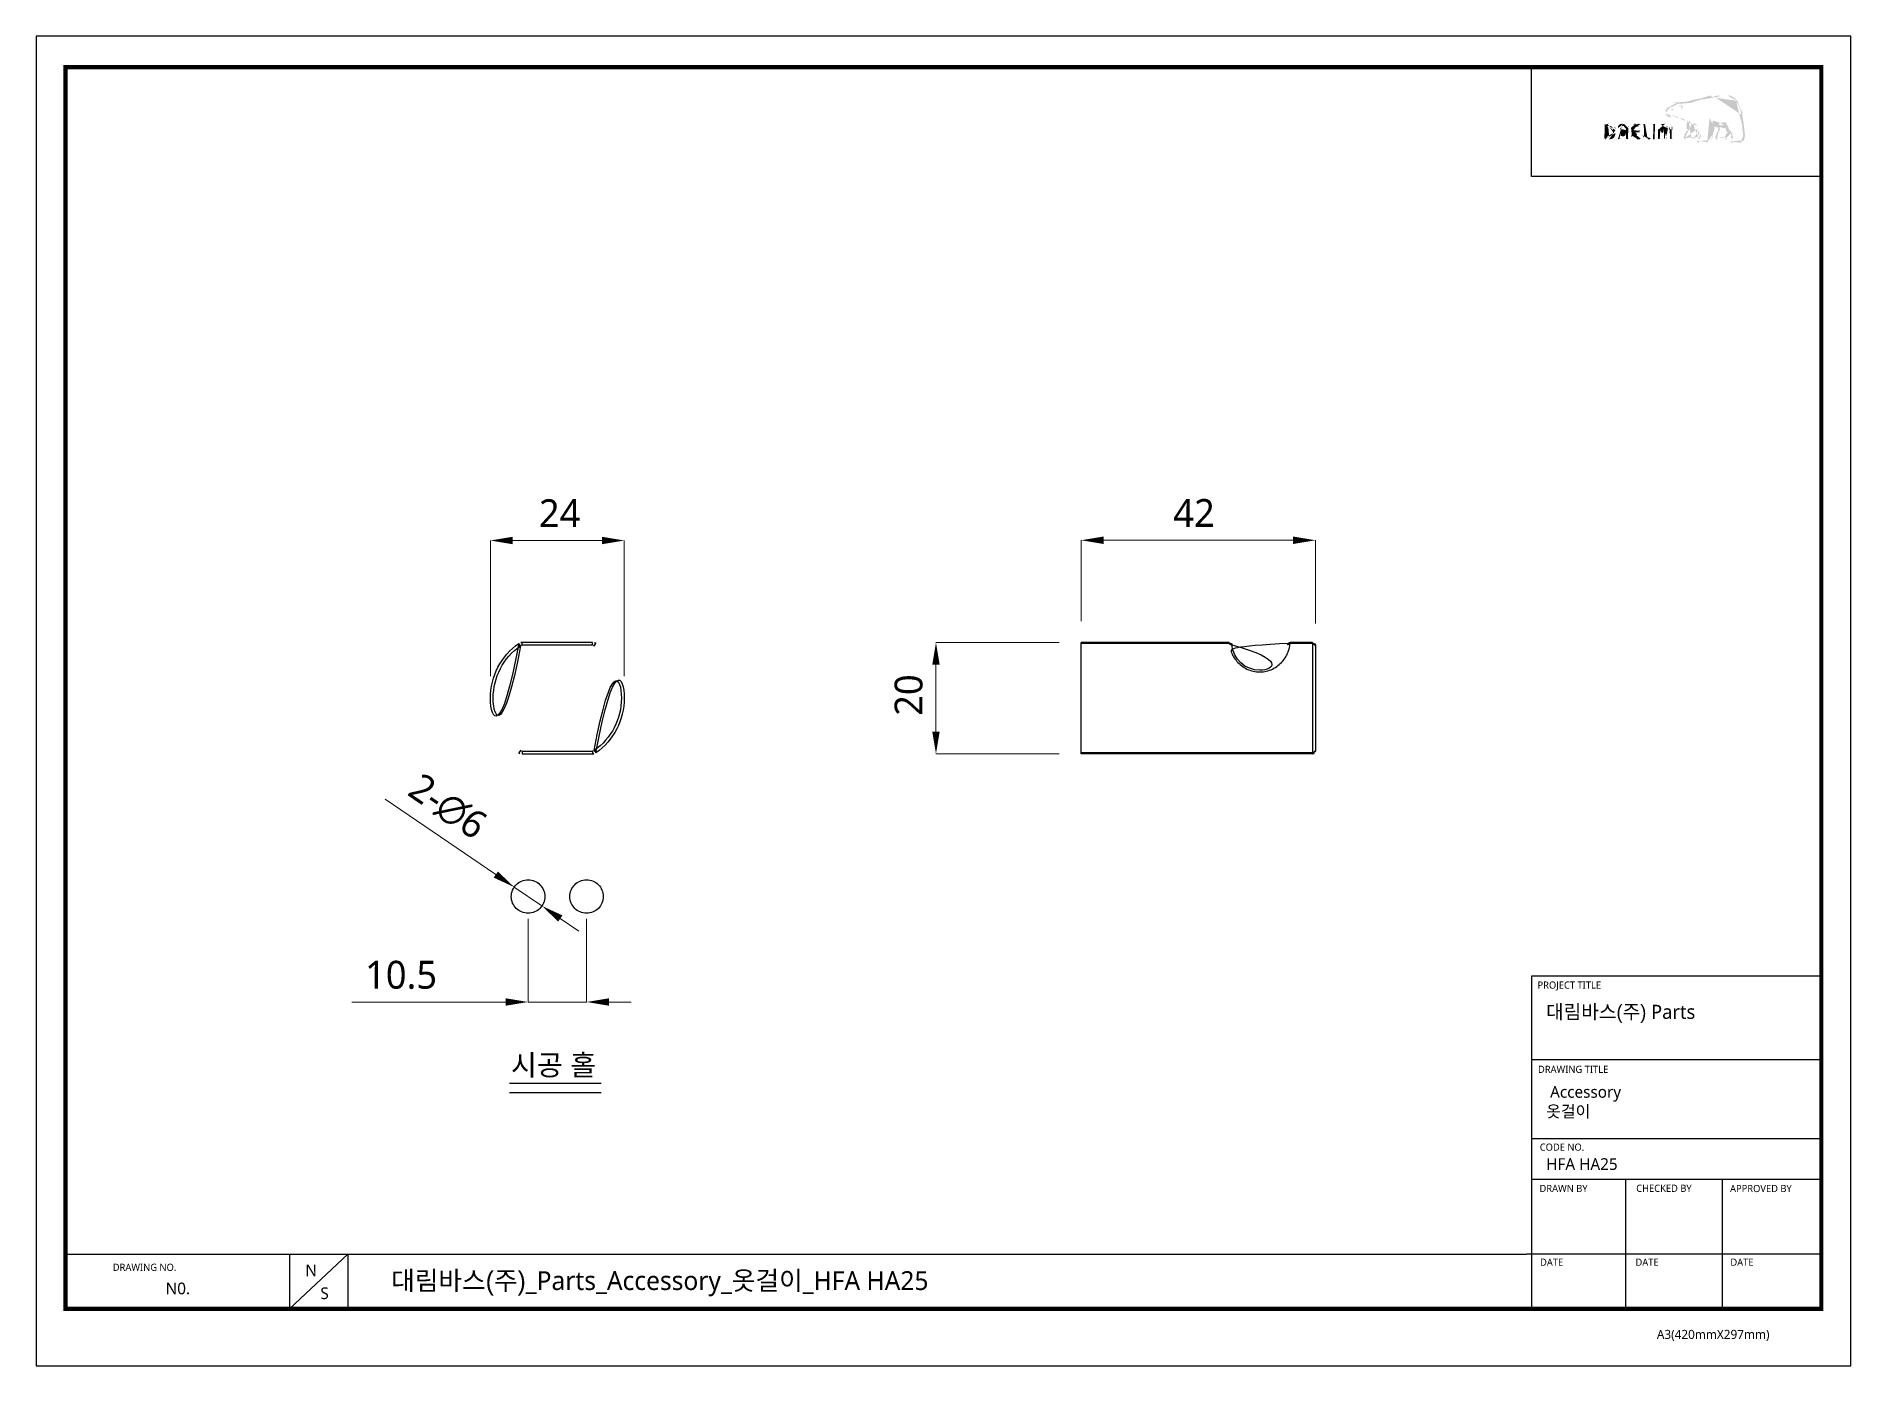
# Model space of a CAD drawing. Extents: x 16296681503 to 16296681828, y -37409617118 to -37409616880.
import ezdxf

# ---------------------------------------------------------------- set-up
doc = ezdxf.new("R2010")
doc.units = 0
doc.header["$LTSCALE"] = 10
doc.header["$MEASUREMENT"] = 0
doc.header["$PDMODE"] = 3
doc.header["$PDSIZE"] = -10
doc.linetypes.add('PHANTOM2', pattern=[1.25, 0.625, -0.125, 0.125, -0.125, 0.125, -0.125])
doc.layers.get('0').update_dxf_attribs({"linetype": 'CONTINUOUS'})
doc.layers.get('DEFPOINTS').update_dxf_attribs({"linetype": 'CONTINUOUS'})
doc.layers.add('1', color=7, linetype='CONTINUOUS')
doc.layers.add('BODY', color=7, linetype='CONTINUOUS')
doc.styles.add('Daelim Dimension', font='NanumGothic.ttf')
doc.dimstyles.new('DEFAULT', dxfattribs={"dimscale": 2, "dimtxt": 2, "dimasz": 2, "dimexe": 0, "dimexo": 2, "dimgap": 1, "dimtad": 1, "dimdec": 1, "dimzin": 9, "dimdsep": 46, "dimtxsty": 'Daelim Dimension', "dimcen": 0.5, "dimclrd": 252, "dimclre": 252, "dimclrt": 3, "dimadec": 1, "dimazin": 0, "dimtfac": 1, "dimtdec": 1, "dimtix": 1, "dimtmove": 0, "dimatfit": 3, "dimfxl": 0, "dimtolj": 1, "dimtzin": 1, "dimlwd": 9, "dimlwe": 9, "dimarcsym": 0})

msp = doc.modelspace()

# ---------------------------------------------------------------- texts
at = {"color": 5, "ltscale": 40, "style": 'Daelim Dimension'}
for s, height, p in [('PROJECT TITLE', 1.28450563, (16296681772.17713, -37409617050.562988)), ('DRAWING TITLE', 1.28450563, (16296681772.25948, -37409617065.680923)), ('CODE NO.', 1.2845056, (16296681772.5816, -37409617079.641922)), ('DRAWN BY', 1.2845056, (16296681772.531231, -37409617087.046112)), ('CHECKED BY', 1.2845056, (16296681789.88632, -37409617087.023331)), ('APPROVED BY', 1.28450563, (16296681806.71801, -37409617087.064827)), ('DATE', 1.2845056, (16296681772.631559, -37409617100.28511)), ('DATE', 1.2845056, (16296681789.749729, -37409617100.28511)), ('DATE', 1.2845056, (16296681806.777081, -37409617100.28511)), ('DRAWING NO.', 1.28450563, (16296681516.58379, -37409617101.195282)), ('A3(420mmX297mm)', 1.62118566, (16296681793.58987, -37409617113.406883))]:
    msp.add_text(s, height=height, dxfattribs=at).set_placement(p)
at = {"attachment_point": 1, "style": 'Daelim Dimension'}
for s, insert, char_height, width in [('{\\fGulim|b0|i0|c129|p50;대림바스(주)} Parts', (16296681773.70499, -37409617053.463898), 2.5180004, 40.46996407), ('{\\fGulim|b0|i0|c129|p50;시공 홀}', (16296681588.012991, -37409617062.424309), 3.70146058, 59.49084718), (' Accessory\\P옷걸이', (16296681773.7272, -37409617068.037117), 2.1020618, 35.3755503), ('HFA HA25', (16296681773.7272, -37409617080.982819), 2.1020618, 35.3755503), ('N', (16296681551.127781, -37409617100.066803), 2.102062, 2.93365528), ('N0.', (16296681526.068979, -37409617103.296158), 2.1020618, 13.18697235), ('S', (16296681553.830851, -37409617104.155563), 2.102062, 2.93365528)]:
    msp.add_mtext(s, dxfattribs=dict(at, insert=insert, char_height=char_height, width=width))
at = {"color": 2, "insert": (16296681566.53347, -37409617101.251007), "char_height": 3.37831358, "width": 130.33141763, "attachment_point": 1, "style": 'Daelim Dimension'}
msp.add_mtext('{\\fGulim|b0|i0|c129|p50;대림바스(주)}_Parts_Accessory_옷걸이_HFA HA25', dxfattribs=at)

# ---------------------------------------------------------------- blocks, each defined once
blk = doc.blocks.new('*D13')
at = {"layer": 'BODY', "color": 5, "lineweight": 9, "ltscale": 0.7}
for p, q in [((16296681690.33563, -37409616984.661453), (16296681690.33563, -37409616970.122871)), ((16296681694.33563, -37409616970.122871), (16296681728.33563, -37409616970.122871)), ((16296681732.33563, -37409616985.070541), (16296681732.33563, -37409616970.122871))]:
    blk.add_line(p, q, dxfattribs=at)
at = {"layer": 'BODY', "color": 5, "ltscale": 0.7}
for points in [[(16296681694.33563, -37409616969.456207), (16296681694.33563, -37409616970.789543), (16296681690.33563, -37409616970.122871)], [(16296681728.33563, -37409616969.456207), (16296681728.33563, -37409616970.789543), (16296681732.33563, -37409616970.122871)]]:
    blk.add_solid(points, dxfattribs=at)
at = {"layer": 'DEFPOINTS', "color": 0, "ltscale": 0.7}
for p in [(16296681732.33563, -37409616970.122871), (16296681690.33563, -37409616988.661453), (16296681732.33563, -37409616989.070541)]:
    blk.add_point(p, dxfattribs=at)
at = {"layer": 'BODY', "color": 7, "lineweight": 5, "ltscale": 0.7, "insert": (16296681710.56176, -37409616962.729446), "char_height": 5, "width": 5.80555556, "attachment_point": 2, "style": 'Daelim Dimension'}
blk.add_mtext('\\A1;42', dxfattribs=at)
blk = doc.blocks.new('*D14')
at = {"layer": 'BODY', "color": 5, "lineweight": 9, "ltscale": 0.7}
for p, q in [((16296681686.368971, -37409616988.44632), (16296681664.262859, -37409616988.44632)), ((16296681664.262859, -37409616992.44632), (16296681664.262859, -37409617004.44632)), ((16296681686.368971, -37409617008.44632), (16296681664.262859, -37409617008.44632))]:
    blk.add_line(p, q, dxfattribs=at)
at = {"layer": 'BODY', "color": 5, "ltscale": 0.7}
for points in [[(16296681663.596201, -37409616992.44632), (16296681664.929529, -37409616992.44632), (16296681664.262859, -37409616988.44632)], [(16296681663.596201, -37409617004.44632), (16296681664.929529, -37409617004.44632), (16296681664.262859, -37409617008.44632)]]:
    blk.add_solid(points, dxfattribs=at)
at = {"layer": 'DEFPOINTS', "color": 0, "ltscale": 0.7}
for p in [(16296681690.368971, -37409616988.44632), (16296681664.262859, -37409617008.44632), (16296681690.368971, -37409617008.44632)]:
    blk.add_point(p, dxfattribs=at)
at = {"layer": 'BODY', "color": 7, "lineweight": 5, "ltscale": 0.7, "insert": (16296681656.84082, -37409616997.900993), "char_height": 5, "width": 5.80555556, "attachment_point": 2, "rotation": 90, "style": 'Daelim Dimension'}
blk.add_mtext('\\A1;20', dxfattribs=at)
blk = doc.blocks.new('*D15')
at = {"layer": 'BODY', "color": 5, "lineweight": 9, "ltscale": 0.7}
for p, q in [((16296681584.33304, -37409616994.47964), (16296681584.33304, -37409616970.16706)), ((16296681588.33304, -37409616970.16706), (16296681604.33304, -37409616970.16706)), ((16296681608.33304, -37409616994.47964), (16296681608.33304, -37409616970.16706))]:
    blk.add_line(p, q, dxfattribs=at)
at = {"layer": 'BODY', "color": 5, "ltscale": 0.7}
for points in [[(16296681588.33304, -37409616969.5004), (16296681588.33304, -37409616970.83372), (16296681584.33304, -37409616970.16706)], [(16296681604.33304, -37409616969.5004), (16296681604.33304, -37409616970.83372), (16296681608.33304, -37409616970.16706)]]:
    blk.add_solid(points, dxfattribs=at)
at = {"layer": 'DEFPOINTS', "color": 0, "ltscale": 0.7}
for p in [(16296681608.33304, -37409616970.16706), (16296681584.33304, -37409616998.47964), (16296681608.33304, -37409616998.47964)]:
    blk.add_point(p, dxfattribs=at)
at = {"layer": 'BODY', "color": 7, "lineweight": 5, "ltscale": 0.7, "insert": (16296681596.75519, -37409616962.77364), "char_height": 5, "width": 5.8055556, "attachment_point": 2, "style": 'Daelim Dimension'}
blk.add_mtext('\\A1;24', dxfattribs=at)
blk = doc.blocks.new('*D27')
at = {"layer": 'BODY', "color": 5, "lineweight": 9, "ltscale": 0.7}
for p, q in [((16296681591.08304, -37409617038.037567), (16296681591.08304, -37409617052.962128)), ((16296681601.58304, -37409617038.037567), (16296681601.58304, -37409617052.962128)), ((16296681587.08304, -37409617052.962128), (16296681559.484751, -37409617052.962128)), ((16296681601.58304, -37409617052.962128), (16296681591.08304, -37409617052.962128)), ((16296681605.58304, -37409617052.962128), (16296681609.58304, -37409617052.962128))]:
    blk.add_line(p, q, dxfattribs=at)
at = {"layer": 'BODY', "color": 5, "ltscale": 0.7}
for points in [[(16296681587.08304, -37409617052.295464), (16296681587.08304, -37409617053.628792), (16296681591.08304, -37409617052.962128)], [(16296681605.58304, -37409617052.295464), (16296681605.58304, -37409617053.628792), (16296681601.58304, -37409617052.962128)]]:
    blk.add_solid(points, dxfattribs=at)
at = {"layer": 'DEFPOINTS', "color": 0, "ltscale": 0.7}
for p in [(16296681591.08304, -37409617034.037567), (16296681601.58304, -37409617034.037567), (16296681601.58304, -37409617052.962128)]:
    blk.add_point(p, dxfattribs=at)
at = {"layer": 'BODY', "color": 7, "lineweight": 5, "ltscale": 0.7, "insert": (16296681568.30163, -37409617048.118782), "char_height": 5, "attachment_point": 5, "style": 'Daelim Dimension'}
blk.add_mtext('\\A1;10.5', dxfattribs=at)
blk = doc.blocks.new('*D28')
at = {"layer": 'BODY', "color": 5, "lineweight": 9, "ltscale": 0.7}
for p, q in [((16296681565.44866, -37409617016.590233), (16296681585.29624, -37409617030.098961)), ((16296681593.563089, -37409617035.725571), (16296681588.602989, -37409617032.349609)), ((16296681596.869829, -37409617037.976212), (16296681600.17658, -37409617040.226868))]:
    blk.add_line(p, q, dxfattribs=at)
at = {"layer": 'BODY', "color": 5, "ltscale": 0.7}
for points in [[(16296681585.67135, -37409617029.547836), (16296681584.921129, -37409617030.650093), (16296681588.602989, -37409617032.349609)], [(16296681597.24494, -37409617037.425087), (16296681596.49473, -37409617038.527344), (16296681593.563089, -37409617035.725571)]]:
    blk.add_solid(points, dxfattribs=at)
at = {"layer": 'DEFPOINTS', "color": 0, "ltscale": 0.7}
for p in [(16296681588.602989, -37409617032.349609), (16296681593.563089, -37409617035.725571)]:
    blk.add_point(p, dxfattribs=at)
at = {"layer": 'BODY', "color": 7, "lineweight": 5, "ltscale": 0.7, "insert": (16296681576.64146, -37409617017.925583), "char_height": 5, "attachment_point": 5, "rotation": 325.75987096, "style": 'Daelim Dimension'}
blk.add_mtext('\\A1;2-∅6', dxfattribs=at)

# ---------------------------------------------------------------- dimensions: what is measured, and where the dimension line sits
at = {"layer": 'BODY', "lineweight": 5, "ltscale": 0.7}
for base, p1, p2, override, picture, middle in [((16296681608.33304, -37409616970.167061), (16296681584.33304, -37409616998.479637), (16296681608.33304, -37409616998.479637), {"dimtxt": 2.5, "dimdec": 0, "dimclrd": 5, "dimclre": 5, "dimclrt": 7}, '*D15', (16296681596.75519, -37409616970.167061)), ((16296681732.33563, -37409616970.122871), (16296681690.33563, -37409616988.661453), (16296681732.33563, -37409616989.070541), {"dimtxt": 2.5, "dimdec": 0, "dimclrd": 5, "dimclre": 5, "dimclrt": 7}, '*D13', (16296681710.56176, -37409616970.122871)), ((16296681601.58304, -37409617052.962128), (16296681591.08304, -37409617034.037567), (16296681601.58304, -37409617034.037567), {"dimtxt": 2.5, "dimclrd": 5, "dimclre": 5, "dimclrt": 7}, '*D27', (16296681568.30163, -37409617052.962128))]:
    dim = msp.add_linear_dim(base=base, p1=p1, p2=p2, dimstyle='DEFAULT', override=override, dxfattribs=at)
    dim.commit()
    dim.dimension.update_dxf_attribs({"geometry": picture, "text_midpoint": middle, "dimtype": 160})
dim = msp.add_linear_dim(base=(16296681664.262859, -37409617008.44632), p1=(16296681690.368959, -37409616988.446297), p2=(16296681690.368959, -37409617008.446297), angle=270, dimstyle='DEFAULT', override={"dimtxt": 2.5, "dimdec": 0, "dimclrd": 5, "dimclre": 5, "dimclrt": 7}, dxfattribs=at)
dim.commit()
dim.dimension.update_dxf_attribs({"geometry": '*D14', "text_midpoint": (16296681664.26285, -37409616997.900993), "dimtype": 160})
dim = msp.add_diameter_dim_2p(p1=(16296681593.563089, -37409617035.725571), p2=(16296681588.602989, -37409617032.349609), text='2-<>', dimstyle='DEFAULT', override={"dimtxt": 2.5, "dimdec": 0, "dimclrd": 5, "dimclre": 5, "dimclrt": 7}, dxfattribs=at)
dim.commit()
dim.dimension.update_dxf_attribs({"geometry": '*D28', "text_midpoint": (16296681576.64146, -37409617017.925583)})

# ---------------------------------------------------------------- hatches: boundary and pattern name
h = msp.add_hatch(color=5)
edge = h.paths.add_edge_path()
edge.add_spline(control_points=[(16296681808.036381, -37409616891.283463), (16296681806.867769, -37409616889.973129), (16296681805.04796, -37409616889.959732), (16296681803.72473, -37409616890.177803)], knot_values=[4, 4, 4, 4, 5, 5, 5, 5], degree=3, periodic=0)
edge.add_spline(control_points=[(16296681803.72473, -37409616890.177803), (16296681802.91988, -37409616890.311119), (16296681802.139811, -37409616890.577744), (16296681801.38751, -37409616890.832474)], knot_values=[5, 5, 5, 5, 6, 6, 6, 6], degree=3, periodic=0)
edge.add_spline(control_points=[(16296681801.38751, -37409616890.832474), (16296681800.76207, -37409616891.047546), (16296681800.109871, -37409616891.270081), (16296681799.45866, -37409616891.411819)], knot_values=[6, 6, 6, 6, 7, 7, 7, 7], degree=3, periodic=0)
edge.add_spline(control_points=[(16296681799.45866, -37409616891.411819), (16296681799.007669, -37409616891.506973), (16296681798.43774, -37409616891.509453), (16296681797.937189, -37409616891.511932)], knot_values=[7, 7, 7, 7, 8, 8, 8, 8], degree=3, periodic=0)
edge.add_spline(control_points=[(16296681797.937189, -37409616891.511932), (16296681797.93718, -37409616891.511932), (16296681797.458441, -37409616891.519859), (16296681797.458441, -37409616891.519859)], knot_values=[8.00001, 8.00001, 8.00001, 8.00001, 9, 9, 9, 9], degree=3, periodic=0)
edge.add_spline(control_points=[(16296681797.458441, -37409616891.519859), (16296681796.516821, -37409616891.542671), (16296681795.872549, -37409616891.868263), (16296681795.552389, -37409616892.487251)], knot_values=[9, 9, 9, 9, 10, 10, 10, 10], degree=3, periodic=0)
edge.add_spline(control_points=[(16296681795.552389, -37409616892.487251), (16296681795.552389, -37409616892.487251), (16296681795.536539, -37409616892.514511), (16296681795.536539, -37409616892.514511)], knot_values=[10.00001, 10.00001, 10.00001, 10.00001, 11, 11, 11, 11], degree=3, periodic=0)
edge.add_spline(control_points=[(16296681795.536539, -37409616892.514511), (16296681795.483999, -37409616892.604218), (16296681795.414619, -37409616892.68251), (16296681795.33235, -37409616892.758842)], knot_values=[11, 11, 11, 11, 12, 12, 12, 12], degree=3, periodic=0)
edge.add_spline(control_points=[(16296681795.33235, -37409616892.758842), (16296681795.24612, -37409616892.844093), (16296681795.1579, -37409616892.931297), (16296681795.096451, -37409616893.042824)], knot_values=[12, 12, 12, 12, 13, 13, 13, 13], degree=3, periodic=0)
edge.add_spline(control_points=[(16296681795.096451, -37409616893.042824), (16296681794.974529, -37409616893.254433), (16296681794.963631, -37409616893.469017), (16296681795.06572, -37409616893.664803)], knot_values=[13, 13, 13, 13, 14, 14, 14, 14], degree=3, periodic=0)
edge.add_spline(control_points=[(16296681795.06572, -37409616893.664803), (16296681795.267929, -37409616894.043427), (16296681795.836861, -37409616894.245621), (16296681796.17684, -37409616894.270897), (16296681796.17684, -37409616894.270897), (16296681796.68334, -37409616894.30162), (16296681796.68334, -37409616894.30162)], knot_values=[14, 14, 14, 14, 15, 15, 15, 16, 16, 16, 16], degree=3, periodic=0)
edge.add_spline(control_points=[(16296681796.68334, -37409616894.30162), (16296681797.22056, -37409616894.333847), (16296681797.89159, -37409616894.371986), (16296681798.289061, -37409616894.443367)], knot_values=[16, 16, 16, 16, 17, 17, 17, 17], degree=3, periodic=0)
edge.add_spline(control_points=[(16296681798.289061, -37409616894.443367), (16296681798.541809, -37409616894.488457), (16296681798.784651, -37409616894.566757), (16296681799.010639, -37409616894.669342)], knot_values=[17, 17, 17, 17, 18, 18, 18, 18], degree=3, periodic=0)
edge.add_spline(control_points=[(16296681799.010639, -37409616894.669342), (16296681799.022539, -37409616894.694153), (16296681799.222759, -37409616895.429604), (16296681799.18014, -37409616896.240891)], knot_values=[18, 18, 18, 18, 19, 19, 19, 19], degree=3, periodic=0)
edge.add_spline(control_points=[(16296681799.18014, -37409616896.240891), (16296681799.146429, -37409616896.980797), (16296681798.81835, -37409616897.237007), (16296681798.58741, -37409616897.42585)], knot_values=[19, 19, 19, 19, 20, 20, 20, 20], degree=3, periodic=0)
edge.add_spline(control_points=[(16296681798.58741, -37409616897.42585), (16296681798.584431, -37409616897.429314), (16296681798.356461, -37409616897.605751), (16296681798.341591, -37409616897.82579)], knot_values=[20, 20, 20, 20, 21, 21, 21, 21], degree=3, periodic=0)
edge.add_spline(control_points=[(16296681798.341591, -37409616897.82579), (16296681798.3297, -37409616897.943741), (16296681798.36142, -37409616898.050797), (16296681798.432779, -37409616898.124634)], knot_values=[21, 21, 21, 21, 22, 22, 22, 22], degree=3, periodic=0)
edge.add_spline(control_points=[(16296681798.432779, -37409616898.124634), (16296681798.511089, -37409616898.210373), (16296681798.62705, -37409616898.250504), (16296681798.779699, -37409616898.250504), (16296681798.779699, -37409616898.250504), (16296681799.800619, -37409616898.250504), (16296681799.800619, -37409616898.250504)], knot_values=[22, 22, 22, 22, 23, 23, 23, 24, 24, 24, 24], degree=3, periodic=0)
edge.add_spline(control_points=[(16296681799.800619, -37409616898.250504), (16296681800.63817, -37409616898.250504), (16296681800.993019, -37409616897.272713), (16296681801.08123, -37409616896.589783)], knot_values=[24, 24, 24, 24, 25, 25, 25, 25], degree=3, periodic=0)
edge.add_spline(control_points=[(16296681801.08123, -37409616896.589783), (16296681801.329029, -37409616897.078941), (16296681801.32308, -37409616897.631523), (16296681801.008881, -37409616897.981407)], knot_values=[25, 25, 25, 25, 26, 26, 26, 26], degree=3, periodic=0)
edge.add_spline(control_points=[(16296681801.008881, -37409616897.981407), (16296681801.008869, -37409616897.981407), (16296681800.7363, -37409616898.234161), (16296681800.767019, -37409616898.476501)], knot_values=[26.00001, 26.00001, 26.00001, 26.00001, 27, 27, 27, 27], degree=3, periodic=0)
edge.add_spline(control_points=[(16296681800.767019, -37409616898.476501), (16296681800.792789, -37409616898.732231), (16296681801.00491, -37409616898.833817), (16296681801.17639, -37409616898.833817), (16296681801.17639, -37409616898.833817), (16296681802.632441, -37409616898.833817), (16296681802.632441, -37409616898.833817)], knot_values=[27, 27, 27, 27, 28, 28, 28, 29, 29, 29, 29], degree=3, periodic=0)
edge.add_spline(control_points=[(16296681802.632441, -37409616898.833817), (16296681802.889151, -37409616898.833817), (16296681803.09334, -37409616898.716858), (16296681803.22913, -37409616898.494339)], knot_values=[29, 29, 29, 29, 30, 30, 30, 30], degree=3, periodic=0)
edge.add_spline(control_points=[(16296681803.22913, -37409616898.494339), (16296681803.823839, -37409616897.515556), (16296681803.85358, -37409616896.550629), (16296681803.72473, -37409616895.799797)], knot_values=[30, 30, 30, 30, 31, 31, 31, 31], degree=3, periodic=0)
edge.add_spline(control_points=[(16296681803.72473, -37409616895.799797), (16296681803.901159, -37409616895.83548), (16296681804.198509, -37409616895.889992), (16296681804.560289, -37409616895.929153)], knot_values=[31, 31, 31, 31, 32, 32, 32, 32], degree=3, periodic=0)
edge.add_spline(control_points=[(16296681804.560289, -37409616895.929153), (16296681804.58309, -37409616896.03273), (16296681804.62373, -37409616896.260223), (16296681804.62373, -37409616896.260223)], knot_values=[32, 32, 32, 32, 33, 33, 33, 33], degree=3, periodic=0)
edge.add_spline(control_points=[(16296681804.62373, -37409616896.260223), (16296681804.631651, -37409616896.347931), (16296681804.631651, -37409616896.425743), (16296681804.631651, -37409616896.4991)], knot_values=[33, 33, 33, 33, 34, 34, 34, 34], degree=3, periodic=0)
edge.add_spline(control_points=[(16296681804.631651, -37409616896.4991), (16296681804.631651, -37409616897.063568), (16296681804.38188, -37409616897.307388), (16296681804.241131, -37409616897.445183)], knot_values=[34, 34, 34, 34, 35, 35, 35, 35], degree=3, periodic=0)
edge.add_spline(control_points=[(16296681804.241131, -37409616897.445183), (16296681804.23617, -37409616897.446159), (16296681804.04586, -37409616897.639938), (16296681804.024059, -37409616897.802994)], knot_values=[35, 35, 35, 35, 36, 36, 36, 36], degree=3, periodic=0)
edge.add_spline(control_points=[(16296681804.024059, -37409616897.802994), (16296681804.024059, -37409616897.802994), (16296681803.983431, -37409616897.972), (16296681804.129129, -37409616898.120667)], knot_values=[36.00001, 36.00001, 36.00001, 36.00001, 37, 37, 37, 37], degree=3, periodic=0)
edge.add_spline(control_points=[(16296681804.129129, -37409616898.120667), (16296681804.2104, -37409616898.205406), (16296681804.34025, -37409616898.250504), (16296681804.511721, -37409616898.250504), (16296681804.511721, -37409616898.250504), (16296681805.64069, -37409616898.250504), (16296681805.64069, -37409616898.250504)], knot_values=[37, 37, 37, 37, 38, 38, 38, 39, 39, 39, 39], degree=3, periodic=0)
edge.add_spline(control_points=[(16296681805.64069, -37409616898.250504), (16296681806.36326, -37409616898.250504), (16296681806.585279, -37409616897.357941), (16296681806.656651, -37409616896.899017)], knot_values=[39, 39, 39, 39, 40, 40, 40, 40], degree=3, periodic=0)
edge.add_spline(control_points=[(16296681806.656651, -37409616896.899017), (16296681806.786501, -37409616897.062073), (16296681806.932199, -37409616897.257339), (16296681807.02042, -37409616897.445183)], knot_values=[40, 40, 40, 40, 41, 41, 41, 41], degree=3, periodic=0)
edge.add_spline(control_points=[(16296681807.02042, -37409616897.445183), (16296681807.079889, -37409616897.572021), (16296681807.0898, -37409616897.713791), (16296681807.04421, -37409616897.847107)], knot_values=[41, 41, 41, 41, 42, 42, 42, 42], degree=3, periodic=0)
edge.add_spline(control_points=[(16296681807.04421, -37409616897.847107), (16296681806.97086, -37409616898.086456), (16296681806.667549, -37409616898.25795), (16296681806.73, -37409616898.545387)], knot_values=[42, 42, 42, 42, 43, 43, 43, 43], degree=3, periodic=0)
edge.add_spline(control_points=[(16296681806.73, -37409616898.545387), (16296681806.78253, -37409616898.766922), (16296681806.96788, -37409616898.833817), (16296681807.160179, -37409616898.833817), (16296681807.160179, -37409616898.833817), (16296681808.609289, -37409616898.833817), (16296681808.609289, -37409616898.833817)], knot_values=[43, 43, 43, 43, 44, 44, 44, 45, 45, 45, 45], degree=3, periodic=0)
edge.add_spline(control_points=[(16296681808.609289, -37409616898.833817), (16296681808.621189, -37409616898.833817), (16296681808.911591, -37409616898.837303), (16296681809.143539, -37409616898.589493)], knot_values=[45, 45, 45, 45, 46, 46, 46, 46], degree=3, periodic=0)
edge.add_spline(control_points=[(16296681809.143539, -37409616898.589493), (16296681809.361601, -37409616898.35508), (16296681809.44486, -37409616898.006683), (16296681809.3953, -37409616897.521004)], knot_values=[46, 46, 46, 46, 47, 47, 47, 47], degree=3, periodic=0)
edge.add_spline(control_points=[(16296681809.3953, -37409616897.521004), (16296681809.3953, -37409616897.521004), (16296681809.17625, -37409616895.624352), (16296681809.17625, -37409616895.624352)], knot_values=[0, 0, 0, 0, 1, 1, 1, 1], degree=3, periodic=0)
edge.add_spline(control_points=[(16296681809.17625, -37409616895.624352), (16296681809.095961, -37409616895.073761), (16296681809.08308, -37409616894.77739), (16296681809.069201, -37409616894.484993), (16296681809.069201, -37409616894.484993), (16296681809.01667, -37409616893.736641), (16296681809.01667, -37409616893.736641)], knot_values=[1, 1, 1, 1, 2, 2, 2, 3, 3, 3, 3], degree=3, periodic=0)
edge.add_spline(control_points=[(16296681809.01667, -37409616893.736641), (16296681808.906639, -37409616892.714737), (16296681808.574591, -37409616891.88858), (16296681808.036381, -37409616891.283463)], knot_values=[3, 3, 3, 3, 4, 4, 4, 4], degree=3, periodic=0)
edge = h.paths.add_edge_path(flags=16)
edge.add_spline(control_points=[(16296681799.518141, -37409616891.681923), (16296681800.188169, -37409616891.537712), (16296681800.845329, -37409616891.312698), (16296681801.478701, -37409616891.096626)], knot_values=[31, 31, 31, 31, 32, 32, 32, 32], degree=3, periodic=0)
edge.add_spline(control_points=[(16296681801.478701, -37409616891.096626), (16296681802.218121, -37409616890.84288), (16296681802.98728, -37409616890.581207), (16296681803.772301, -37409616890.449371)], knot_values=[32, 32, 32, 32, 33, 33, 33, 33], degree=3, periodic=0)
edge.add_spline(control_points=[(16296681803.772301, -37409616890.449371), (16296681805.02615, -37409616890.243202), (16296681806.744869, -37409616890.255096), (16296681807.82427, -37409616891.467819)], knot_values=[33, 33, 33, 33, 34, 34, 34, 34], degree=3, periodic=0)
edge.add_spline(control_points=[(16296681807.82427, -37409616891.467819), (16296681808.32482, -37409616892.029327), (16296681808.634069, -37409616892.803436), (16296681808.73814, -37409616893.7659), (16296681808.73814, -37409616893.7659), (16296681808.79067, -37409616894.498367), (16296681808.79067, -37409616894.498367)], knot_values=[34, 34, 34, 34, 35, 35, 35, 36, 36, 36, 36], degree=3, periodic=0)
edge.add_spline(control_points=[(16296681808.79067, -37409616894.498367), (16296681808.80455, -37409616894.794243), (16296681808.8214, -37409616895.100014), (16296681808.89971, -37409616895.661552), (16296681808.89971, -37409616895.661552), (16296681809.11677, -37409616897.552223), (16296681809.11677, -37409616897.552223)], knot_values=[36, 36, 36, 36, 37, 37, 37, 38, 38, 38, 38], degree=3, periodic=0)
edge.add_spline(control_points=[(16296681809.11677, -37409616897.552223), (16296681809.15444, -37409616897.944733), (16296681809.092991, -37409616898.225739), (16296681808.943319, -37409616898.395721)], knot_values=[38, 38, 38, 38, 39, 39, 39, 39], degree=3, periodic=0)
edge.add_spline(control_points=[(16296681808.943319, -37409616898.395721), (16296681808.800591, -37409616898.555298), (16296681808.621189, -37409616898.557281), (16296681808.609289, -37409616898.557281), (16296681808.609289, -37409616898.557281), (16296681807.18495, -37409616898.557281), (16296681807.18495, -37409616898.557281)], knot_values=[0, 0, 0, 0, 1, 1, 1, 2, 2, 2, 2], degree=3, periodic=0)
edge.add_spline(control_points=[(16296681807.18495, -37409616898.557281), (16296681807.096741, -37409616898.557281), (16296681807.029341, -37409616898.519623), (16296681807.029341, -37409616898.417526)], knot_values=[2, 2, 2, 2, 3, 3, 3, 3], degree=3, periodic=0)
edge.add_spline(control_points=[(16296681807.029341, -37409616898.417526), (16296681807.029341, -37409616898.268341), (16296681807.21965, -37409616898.145943), (16296681807.292, -37409616897.954132)], knot_values=[3, 3, 3, 3, 4, 4, 4, 4], degree=3, periodic=0)
edge.add_spline(control_points=[(16296681807.292, -37409616897.954132), (16296681807.37229, -37409616897.748466), (16296681807.363371, -37409616897.52446), (16296681807.272181, -37409616897.325241)], knot_values=[4, 4, 4, 4, 5, 5, 5, 5], degree=3, periodic=0)
edge.add_spline(control_points=[(16296681807.272181, -37409616897.325241), (16296681807.1017, -37409616896.967911), (16296681806.84894, -37409616896.684929), (16296681806.6061, -37409616896.411362)], knot_values=[5, 5, 5, 5, 6, 6, 6, 6], degree=3, periodic=0)
edge.add_spline(control_points=[(16296681806.6061, -37409616896.411362), (16296681806.25919, -37409616896.023323), (16296681805.889481, -37409616895.65062), (16296681805.865681, -37409616895.116882)], knot_values=[6, 6, 6, 6, 7, 7, 7, 7], degree=3, periodic=0)
edge.add_spline(control_points=[(16296681805.865681, -37409616895.116882), (16296681805.858749, -37409616895.040573), (16296681805.82604, -37409616894.965714), (16296681805.74774, -37409616894.968208)], knot_values=[7, 7, 7, 7, 8, 8, 8, 8], degree=3, periodic=0)
edge.add_spline(control_points=[(16296681805.74774, -37409616894.968208), (16296681805.673389, -37409616894.971657), (16296681805.620859, -37409616895.040573), (16296681805.62384, -37409616895.139183)], knot_values=[8, 8, 8, 8, 9, 9, 9, 9], degree=3, periodic=0)
edge.add_spline(control_points=[(16296681805.62384, -37409616895.139183), (16296681805.64069, -37409616895.342857), (16296681805.69421, -37409616895.528214), (16296681805.76359, -37409616895.696213)], knot_values=[9, 9, 9, 9, 10, 10, 10, 10], degree=3, periodic=0)
edge.add_spline(control_points=[(16296681805.76359, -37409616895.696213), (16296681804.82593, -37409616895.736847), (16296681803.88431, -37409616895.55101), (16296681803.65831, -37409616895.504433)], knot_values=[10, 10, 10, 10, 11, 11, 11, 11], degree=3, periodic=0)
edge.add_spline(control_points=[(16296681803.65831, -37409616895.504433), (16296681803.49378, -37409616894.832397), (16296681803.223181, -37409616894.397774), (16296681803.220209, -37409616894.388367)], knot_values=[11, 11, 11, 11, 12, 12, 12, 12], degree=3, periodic=0)
edge.add_spline(control_points=[(16296681803.220209, -37409616894.388367), (16296681803.177589, -37409616894.320473), (16296681803.10622, -37409616894.298157), (16296681803.05369, -37409616894.330368)], knot_values=[12, 12, 12, 12, 13, 13, 13, 13], degree=3, periodic=0)
edge.add_spline(control_points=[(16296681803.05369, -37409616894.330368), (16296681802.99818, -37409616894.363571), (16296681802.98728, -37409616894.443367), (16296681803.02792, -37409616894.508789)], knot_values=[13, 13, 13, 13, 14, 14, 14, 14], degree=3, periodic=0)
edge.add_spline(control_points=[(16296681803.02792, -37409616894.508789), (16296681803.03882, -37409616894.528107), (16296681804.1549, -37409616896.425743), (16296681802.991249, -37409616898.354088)], knot_values=[14, 14, 14, 14, 15, 15, 15, 15], degree=3, periodic=0)
edge.add_spline(control_points=[(16296681802.991249, -37409616898.354088), (16296681802.908979, -37409616898.492363), (16296681802.792021, -37409616898.557281), (16296681802.632441, -37409616898.557281), (16296681802.632441, -37409616898.557281), (16296681801.183319, -37409616898.557281), (16296681801.183319, -37409616898.557281)], knot_values=[15, 15, 15, 15, 16, 16, 16, 17, 17, 17, 17], degree=3, periodic=0)
edge.add_spline(control_points=[(16296681801.183319, -37409616898.557281), (16296681801.123859, -37409616898.557281), (16296681801.035629, -37409616898.514664), (16296681801.035629, -37409616898.41703)], knot_values=[17, 17, 17, 17, 18, 18, 18, 18], degree=3, periodic=0)
edge.add_spline(control_points=[(16296681801.035629, -37409616898.41703), (16296681801.035629, -37409616898.315933), (16296681801.17539, -37409616898.167236), (16296681801.17539, -37409616898.167236)], knot_values=[18, 18, 18, 18, 19, 19, 19, 19], degree=3, periodic=0)
edge.add_spline(control_points=[(16296681801.17539, -37409616898.167236), (16296681801.757219, -37409616897.515556), (16296681801.463831, -37409616896.501556), (16296681800.901819, -37409616895.830528)], knot_values=[19, 19, 19, 19, 20, 20, 20, 20], degree=3, periodic=0)
edge.add_spline(control_points=[(16296681800.901819, -37409616895.830528), (16296681800.35767, -37409616895.183289), (16296681799.470551, -37409616894.369507), (16296681798.336639, -37409616894.167328)], knot_values=[20, 20, 20, 20, 21, 21, 21, 21], degree=3, periodic=0)
edge.add_spline(control_points=[(16296681798.336639, -37409616894.167328), (16296681797.92728, -37409616894.095947), (16296681797.24534, -37409616894.055313), (16296681796.69721, -37409616894.024582), (16296681796.69721, -37409616894.024582), (16296681796.197651, -37409616893.995842), (16296681796.197651, -37409616893.995842)], knot_values=[21, 21, 21, 21, 22, 22, 22, 23, 23, 23, 23], degree=3, periodic=0)
edge.add_spline(control_points=[(16296681796.197651, -37409616893.995842), (16296681795.91914, -37409616893.973549), (16296681795.46022, -37409616893.804062), (16296681795.31451, -37409616893.536423)], knot_values=[23, 23, 23, 23, 24, 24, 24, 24], degree=3, periodic=0)
edge.add_spline(control_points=[(16296681795.31451, -37409616893.536423), (16296681795.253059, -37409616893.424911), (16296681795.26099, -37409616893.307968), (16296681795.34128, -37409616893.18309)], knot_values=[24, 24, 24, 24, 25, 25, 25, 25], degree=3, periodic=0)
edge.add_spline(control_points=[(16296681795.34128, -37409616893.18309), (16296681795.38686, -37409616893.100807), (16296681795.46022, -37409616893.02845), (16296681795.53356, -37409616892.955093)], knot_values=[25, 25, 25, 25, 26, 26, 26, 26], degree=3, periodic=0)
edge.add_spline(control_points=[(16296681795.53356, -37409616892.955093), (16296681795.619801, -37409616892.864403), (16296681795.70801, -37409616892.774223), (16296681795.779369, -37409616892.651787)], knot_values=[26, 26, 26, 26, 27, 27, 27, 27], degree=3, periodic=0)
edge.add_spline(control_points=[(16296681795.779369, -37409616892.651787), (16296681795.779369, -37409616892.651787), (16296681795.80118, -37409616892.614616), (16296681795.80118, -37409616892.614616)], knot_values=[27.00001, 27.00001, 27.00001, 27.00001, 28, 28, 28, 28], degree=3, periodic=0)
edge.add_spline(control_points=[(16296681795.80118, -37409616892.614616), (16296681796.076731, -37409616892.091278), (16296681796.63081, -37409616891.818703), (16296681797.468349, -37409616891.795898)], knot_values=[28, 28, 28, 28, 29, 29, 29, 29], degree=3, periodic=0)
edge.add_spline(control_points=[(16296681797.468349, -37409616891.795898), (16296681797.468361, -37409616891.795898), (16296681797.937189, -37409616891.790947), (16296681797.937189, -37409616891.790947)], knot_values=[29.00001, 29.00001, 29.00001, 29.00001, 30, 30, 30, 30], degree=3, periodic=0)
edge.add_spline(control_points=[(16296681797.937189, -37409616891.790947), (16296681798.448641, -37409616891.78746), (16296681799.037399, -37409616891.785507), (16296681799.518141, -37409616891.681923)], knot_values=[30, 30, 30, 30, 31, 31, 31, 31], degree=3, periodic=0)
edge = h.paths.add_edge_path(flags=0)
edge.add_spline(control_points=[(16296681798.139391, -37409616892.073441), (16296681798.235531, -37409616892.14679), (16296681798.298969, -37409616892.25383), (16296681798.282129, -37409616892.38369)], knot_values=[8, 8, 8, 8, 9, 9, 9, 9], degree=3, periodic=0)
edge.add_spline(control_points=[(16296681798.282129, -37409616892.38369), (16296681798.26329, -37409616892.570518), (16296681798.101721, -37409616892.770737), (16296681797.979811, -37409616892.832176)], knot_values=[7, 7, 7, 7, 8, 8, 8, 8], degree=3, periodic=0)
edge.add_spline(control_points=[(16296681797.979811, -37409616892.832176), (16296681797.937189, -37409616892.849037), (16296681797.882669, -37409616892.839127), (16296681797.865829, -37409616892.797501)], knot_values=[6, 6, 6, 6, 7, 7, 7, 7], degree=3, periodic=0)
edge.add_spline(control_points=[(16296681797.865829, -37409616892.797501), (16296681797.845011, -37409616892.755867), (16296681797.870781, -37409616892.703827), (16296681797.911421, -37409616892.679047)], knot_values=[5, 5, 5, 5, 6, 6, 6, 6], degree=3, periodic=0)
edge.add_spline(control_points=[(16296681797.911421, -37409616892.679047), (16296681797.979811, -37409616892.637421), (16296681798.0819, -37409616892.502617), (16296681798.0938, -37409616892.387154)], knot_values=[4, 4, 4, 4, 5, 5, 5, 5], degree=3, periodic=0)
edge.add_spline(control_points=[(16296681798.0938, -37409616892.387154), (16296681798.101721, -37409616892.317268), (16296681798.0819, -37409616892.261261), (16296681798.0254, -37409616892.221626)], knot_values=[3, 3, 3, 3, 4, 4, 4, 4], degree=3, periodic=0)
edge.add_spline(control_points=[(16296681798.0254, -37409616892.221626), (16296681797.87574, -37409616892.116074), (16296681797.70129, -37409616892.322701), (16296681797.683451, -37409616892.337593)], knot_values=[2, 2, 2, 2, 3, 3, 3, 3], degree=3, periodic=0)
edge.add_spline(control_points=[(16296681797.683451, -37409616892.337593), (16296681797.65173, -37409616892.373268), (16296681797.59721, -37409616892.382187), (16296681797.566481, -37409616892.352951)], knot_values=[1, 1, 1, 1, 2, 2, 2, 2], degree=3, periodic=0)
edge.add_spline(control_points=[(16296681797.566481, -37409616892.352951), (16296681797.52783, -37409616892.322701), (16296681797.534769, -37409616892.266228), (16296681797.566481, -37409616892.229057)], knot_values=[0, 0, 0, 0, 1, 1, 1, 1], degree=3, periodic=0)
edge.add_spline(control_points=[(16296681797.566481, -37409616892.229057), (16296681797.658661, -37409616892.128952), (16296681797.911421, -37409616891.916328), (16296681798.139391, -37409616892.073441)], knot_values=[9, 9, 9, 9, 10, 10, 10, 10], degree=3, periodic=0)
edge = h.paths.add_edge_path(flags=16)
edge.add_spline(control_points=[(16296681799.441811, -37409616896.253769), (16296681799.470551, -37409616895.66748), (16296681799.384319, -37409616895.129768), (16296681799.319889, -37409616894.832397), (16296681799.319889, -37409616894.832397), (16296681800.230789, -37409616895.353271), (16296681800.89588, -37409616896.288437)], knot_values=[5, 5, 5, 5, 6, 6, 6, 7, 7, 7, 7], degree=3, periodic=0)
edge.add_spline(control_points=[(16296681800.89588, -37409616896.288437), (16296681800.845329, -37409616896.684929), (16296681800.623301, -37409616897.989838), (16296681799.800619, -37409616897.989838), (16296681799.800619, -37409616897.989838), (16296681798.779699, -37409616897.989838), (16296681798.779699, -37409616897.989838)], knot_values=[0, 0, 0, 0, 1, 1, 1, 2, 2, 2, 2], degree=3, periodic=0)
edge.add_spline(control_points=[(16296681798.779699, -37409616897.989838), (16296681798.701389, -37409616897.989838), (16296681798.61516, -37409616897.926903), (16296681798.61516, -37409616897.829247)], knot_values=[2, 2, 2, 2, 3, 3, 3, 3], degree=3, periodic=0)
edge.add_spline(control_points=[(16296681798.61516, -37409616897.829247), (16296681798.61516, -37409616897.730629), (16296681798.742029, -37409616897.632004), (16296681798.753929, -37409616897.628052)], knot_values=[3, 3, 3, 3, 4, 4, 4, 4], degree=3, periodic=0)
edge.add_spline(control_points=[(16296681798.753929, -37409616897.628052), (16296681799.010639, -37409616897.423859), (16296681799.399191, -37409616897.109657), (16296681799.441811, -37409616896.253769)], knot_values=[4, 4, 4, 4, 5, 5, 5, 5], degree=3, periodic=0)
edge = h.paths.add_edge_path(flags=0)
edge.add_spline(control_points=[(16296681796.57431, -37409616892.774223), (16296681796.57431, -37409616892.774223), (16296681796.607019, -37409616892.789574), (16296681796.559441, -37409616892.845573)], knot_values=[1.00001, 1.00001, 1.00001, 1.00001, 2, 2, 2, 2], degree=3, periodic=0)
edge.add_spline(control_points=[(16296681796.559441, -37409616892.845573), (16296681796.436529, -37409616893.018044), (16296681796.311649, -37409616893.056213), (16296681796.31164, -37409616893.056213)], knot_values=[2, 2, 2, 2, 2.99999, 2.99999, 2.99999, 2.99999], degree=3, periodic=0)
edge.add_spline(control_points=[(16296681796.31164, -37409616893.056213), (16296681796.31164, -37409616893.056213), (16296681796.21946, -37409616893.088913), (16296681796.166929, -37409616893.026459)], knot_values=[3.00001, 3.00001, 3.00001, 3.00001, 4, 4, 4, 4], degree=3, periodic=0)
edge.add_spline(control_points=[(16296681796.166929, -37409616893.026459), (16296681796.062851, -37409616892.903557), (16296681796.05691, -37409616892.833679), (16296681796.05691, -37409616892.833679), (16296681796.05691, -37409616892.833679), (16296681796.047991, -37409616892.781143), (16296681796.100519, -37409616892.769257)], knot_values=[4, 4, 4, 4, 5, 5, 5, 6, 6, 6, 6], degree=3, periodic=0)
edge.add_spline(control_points=[(16296681796.57431, -37409616892.774223), (16296681796.311649, -37409616892.6726), (16296681796.100519, -37409616892.769234), (16296681796.100519, -37409616892.769257)], knot_values=[0.00001, 0.00001, 0.00001, 0.00001, 1, 1, 1, 1], degree=3, periodic=0)
edge = h.paths.add_edge_path(flags=16)
edge.add_spline(control_points=[(16296681804.840799, -37409616895.950951), (16296681805.15996, -37409616895.974731), (16296681805.55941, -37409616895.989113), (16296681805.902361, -37409616895.968307)], knot_values=[6, 6, 6, 6, 7, 7, 7, 7], degree=3, periodic=0)
edge.add_spline(control_points=[(16296681805.902361, -37409616895.968307), (16296681806.033199, -37409616896.173477), (16296681806.251261, -37409616896.431183), (16296681806.41877, -37409616896.624474)], knot_values=[7, 7, 7, 7, 8, 8, 8, 8], degree=3, periodic=0)
edge.add_spline(control_points=[(16296681806.41877, -37409616896.624474), (16296681806.415791, -37409616896.640823), (16296681806.327579, -37409616897.989838), (16296681805.64069, -37409616897.989838)], knot_values=[9, 9, 9, 9, 10, 10, 10, 10], degree=3, periodic=0)
edge.add_spline(control_points=[(16296681805.64069, -37409616897.989838), (16296681805.64069, -37409616897.989838), (16296681804.479019, -37409616897.989838), (16296681804.479019, -37409616897.989838)], knot_values=[0, 0, 0, 0, 1, 1, 1, 1], degree=3, periodic=0)
edge.add_spline(control_points=[(16296681804.479019, -37409616897.989838), (16296681804.387831, -37409616897.989838), (16296681804.319441, -37409616897.918953), (16296681804.319441, -37409616897.829247)], knot_values=[1, 1, 1, 1, 2, 2, 2, 2], degree=3, periodic=0)
edge.add_spline(control_points=[(16296681804.319441, -37409616897.829247), (16296681804.319441, -37409616897.742523), (16296681804.416571, -37409616897.636467), (16296681804.42351, -37409616897.632004)], knot_values=[2, 2, 2, 2, 3, 3, 3, 3], degree=3, periodic=0)
edge.add_spline(control_points=[(16296681804.42351, -37409616897.632004), (16296681804.66239, -37409616897.402542), (16296681804.90225, -37409616897.08934), (16296681804.90225, -37409616896.504044)], knot_values=[3, 3, 3, 3, 4, 4, 4, 4], degree=3, periodic=0)
edge.add_spline(control_points=[(16296681804.90225, -37409616896.504044), (16296681804.90225, -37409616896.419777), (16296681804.897301, -37409616896.328102), (16296681804.885401, -37409616896.232964)], knot_values=[4, 4, 4, 4, 5, 5, 5, 5], degree=3, periodic=0)
edge.add_spline(control_points=[(16296681804.885401, -37409616896.232964), (16296681804.885401, -37409616896.232964), (16296681804.85467, -37409616896.063461), (16296681804.840799, -37409616895.950951)], knot_values=[5.00001, 5.00001, 5.00001, 5.00001, 6, 6, 6, 6], degree=3, periodic=0)
h = msp.add_hatch(color=5)
edge = h.paths.add_edge_path()
edge.add_spline(control_points=[(16296681786.1675, -37409616896.558212), (16296681786.1675, -37409616895.802277), (16296681785.76433, -37409616895.401207), (16296681785.0014, -37409616895.401207)], knot_values=[7, 7, 7, 7, 8, 8, 8, 8], degree=3, periodic=0)
edge.add_spline(control_points=[(16296681785.0014, -37409616895.401207), (16296681784.721951, -37409616895.401207), (16296681784.36796, -37409616895.418007), (16296681784.252819, -37409616895.437263)], knot_values=[0, 0, 0, 0, 1, 1, 1, 1], degree=3, periodic=0)
edge.add_spline(control_points=[(16296681784.252819, -37409616895.437263), (16296681784.180901, -37409616895.44986), (16296681784.134001, -37409616895.503059), (16296681784.134001, -37409616895.57515), (16296681784.134001, -37409616895.57515), (16296681784.134001, -37409616898.023521), (16296681784.134001, -37409616898.023521)], knot_values=[1, 1, 1, 1, 2, 2, 2, 3, 3, 3, 3], degree=3, periodic=0)
edge.add_spline(control_points=[(16296681784.134001, -37409616898.023521), (16296681784.134001, -37409616898.099823), (16296681784.180901, -37409616898.150558), (16296681784.25754, -37409616898.167358)], knot_values=[3, 3, 3, 3, 4, 4, 4, 4], degree=3, periodic=0)
edge.add_spline(control_points=[(16296681784.25754, -37409616898.167358), (16296681784.36796, -37409616898.181717), (16296681784.7195, -37409616898.199921), (16296681785.0014, -37409616898.199921)], knot_values=[4, 4, 4, 4, 5, 5, 5, 5], degree=3, periodic=0)
edge.add_spline(control_points=[(16296681785.0014, -37409616898.199921), (16296681785.76433, -37409616898.199921), (16296681786.1675, -37409616897.799202), (16296681786.1675, -37409616897.041519), (16296681786.1675, -37409616897.041519), (16296681786.1675, -37409616896.558212), (16296681786.1675, -37409616896.558212)], knot_values=[5, 5, 5, 5, 6, 6, 6, 7, 7, 7, 7], degree=3, periodic=0)
edge = h.paths.add_edge_path(flags=16)
edge.add_spline(control_points=[(16296681784.998949, -37409616895.778839), (16296681785.507629, -37409616895.778839), (16296681785.734409, -37409616896.02066), (16296681785.734409, -37409616896.558212), (16296681785.734409, -37409616896.558212), (16296681785.734409, -37409616896.679031), (16296681785.734409, -37409616896.799873)], knot_values=[4, 4, 4, 4, 5, 5, 5, 5.5, 5.5, 5.5, 5.5], degree=3, periodic=0)
edge.add_spline(control_points=[(16296681785.734409, -37409616896.799873), (16296681785.734409, -37409616896.920677), (16296681785.734409, -37409616897.041519), (16296681785.734409, -37409616897.041519)], knot_values=[5.5, 5.5, 5.5, 5.5, 6, 6, 6, 6], degree=3, periodic=0)
edge.add_spline(control_points=[(16296681785.734409, -37409616897.041519), (16296681785.734409, -37409616897.566467), (16296681785.49328, -37409616897.822647), (16296681785.0014, -37409616897.822647)], knot_values=[0, 0, 0, 0, 1, 1, 1, 1], degree=3, periodic=0)
edge.add_spline(control_points=[(16296681785.0014, -37409616897.822647), (16296681785.00139, -37409616897.822647), (16296681784.663151, -37409616897.817047), (16296681784.575491, -37409616897.813553), (16296681784.575491, -37409616897.813553), (16296681784.575491, -37409616895.799477), (16296681784.575491, -37409616895.799477)], knot_values=[1.00001, 1.00001, 1.00001, 1.00001, 2, 2, 2, 3, 3, 3, 3], degree=3, periodic=0)
edge.add_spline(control_points=[(16296681784.575491, -37409616895.799477), (16296681784.751869, -37409616895.780922), (16296681784.998949, -37409616895.778839), (16296681784.998949, -37409616895.778839)], knot_values=[3, 3, 3, 3, 4, 4, 4, 4], degree=3, periodic=0)
h = msp.add_hatch(color=5)
edge = h.paths.add_edge_path()
edge.add_spline(control_points=[(16296681788.49111, -37409616896.189697), (16296681788.49111, -37409616895.644447), (16296681788.22846, -37409616895.401207), (16296681787.64419, -37409616895.401207)], knot_values=[13, 13, 13, 13, 14, 14, 14, 14], degree=3, periodic=0)
edge.add_spline(control_points=[(16296681787.64419, -37409616895.401207), (16296681787.64418, -37409616895.401207), (16296681787.43071, -37409616895.401207), (16296681787.43071, -37409616895.401207)], knot_values=[0.00001, 0.00001, 0.00001, 0.00001, 1, 1, 1, 1], degree=3, periodic=0)
edge.add_spline(control_points=[(16296681787.43071, -37409616895.401207), (16296681786.846439, -37409616895.401207), (16296681786.588499, -37409616895.644447), (16296681786.588499, -37409616896.189697), (16296681786.588499, -37409616896.189697), (16296681786.588499, -37409616898.055733), (16296681786.588499, -37409616898.055733)], knot_values=[1, 1, 1, 1, 2, 2, 2, 3, 3, 3, 3], degree=3, periodic=0)
edge.add_spline(control_points=[(16296681786.588499, -37409616898.055733), (16296681786.588499, -37409616898.12117), (16296681786.638901, -37409616898.174713), (16296681786.70487, -37409616898.174713)], knot_values=[3, 3, 3, 3, 4, 4, 4, 4], degree=3, periodic=0)
edge.add_spline(control_points=[(16296681786.70487, -37409616898.174713), (16296681786.70488, -37409616898.174713), (16296681786.90873, -37409616898.174713), (16296681786.90873, -37409616898.174713)], knot_values=[4.00001, 4.00001, 4.00001, 4.00001, 5, 5, 5, 5], degree=3, periodic=0)
edge.add_spline(control_points=[(16296681786.90873, -37409616898.174713), (16296681786.97715, -37409616898.174713), (16296681787.025089, -37409616898.111023), (16296681787.025089, -37409616898.055733), (16296681787.025089, -37409616898.055733), (16296681787.025089, -37409616897.787216), (16296681787.025089, -37409616897.513229)], knot_values=[5, 5, 5, 5, 6, 6, 6, 6.5, 6.5, 6.5, 6.5], degree=3, periodic=0)
edge.add_spline(control_points=[(16296681787.025089, -37409616897.513229), (16296681787.025089, -37409616897.23925), (16296681787.025089, -37409616896.959801), (16296681787.025089, -37409616896.937927), (16296681787.025089, -37409616896.937927), (16296681788.05435, -37409616896.937927), (16296681788.05435, -37409616896.937927)], knot_values=[6.5, 6.5, 6.5, 6.5, 7, 7, 7, 8, 8, 8, 8], degree=3, periodic=0)
edge.add_spline(control_points=[(16296681788.05435, -37409616896.937927), (16296681788.05435, -37409616896.981659), (16296681788.05435, -37409616898.055733), (16296681788.05435, -37409616898.055733)], knot_values=[8, 8, 8, 8, 9, 9, 9, 9], degree=3, periodic=0)
edge.add_spline(control_points=[(16296681788.05435, -37409616898.055733), (16296681788.05435, -37409616898.123611), (16296681788.107201, -37409616898.174713), (16296681788.16967, -37409616898.174713)], knot_values=[9, 9, 9, 9, 10, 10, 10, 10], degree=3, periodic=0)
edge.add_spline(control_points=[(16296681788.16967, -37409616898.174713), (16296681788.16967, -37409616898.174713), (16296681788.37475, -37409616898.174713), (16296681788.37475, -37409616898.174713)], knot_values=[10.00001, 10.00001, 10.00001, 10.00001, 11, 11, 11, 11], degree=3, periodic=0)
edge.add_spline(control_points=[(16296681788.37475, -37409616898.174713), (16296681788.443171, -37409616898.174713), (16296681788.49111, -37409616898.108566), (16296681788.49111, -37409616898.055733), (16296681788.49111, -37409616898.055733), (16296681788.49111, -37409616896.189697), (16296681788.49111, -37409616896.189697)], knot_values=[11, 11, 11, 11, 12, 12, 12, 13, 13, 13, 13], degree=3, periodic=0)
edge = h.paths.add_edge_path(flags=16)
edge.add_spline(control_points=[(16296681787.025089, -37409616896.189697), (16296681787.025089, -37409616895.843918), (16296681787.12361, -37409616895.78688), (16296681787.43071, -37409616895.78688)], knot_values=[2, 2, 2, 2, 3, 3, 3, 3], degree=3, periodic=0)
edge.add_spline(control_points=[(16296681787.43071, -37409616895.78688), (16296681787.43071, -37409616895.78688), (16296681787.64419, -37409616895.78688), (16296681787.64419, -37409616895.78688)], knot_values=[3.00001, 3.00001, 3.00001, 3.00001, 4, 4, 4, 4], degree=3, periodic=0)
edge.add_spline(control_points=[(16296681787.64419, -37409616895.78688), (16296681787.952511, -37409616895.78688), (16296681788.05435, -37409616895.843918), (16296681788.05435, -37409616896.189697)], knot_values=[4, 4, 4, 4, 5, 5, 5, 5], degree=3, periodic=0)
edge.add_spline(control_points=[(16296681788.05435, -37409616896.189697), (16296681788.05435, -37409616896.189697), (16296681788.05435, -37409616896.521469), (16296681788.05435, -37409616896.554001)], knot_values=[5.00001, 5.00001, 5.00001, 5.00001, 6, 6, 6, 6], degree=3, periodic=0)
edge.add_spline(control_points=[(16296681788.05435, -37409616896.554001), (16296681788.05435, -37409616896.554001), (16296681787.025089, -37409616896.554001), (16296681787.025089, -37409616896.554001)], knot_values=[0, 0, 0, 0, 1, 1, 1, 1], degree=3, periodic=0)
edge.add_spline(control_points=[(16296681787.025089, -37409616896.554001), (16296681787.025089, -37409616896.521469), (16296681787.025089, -37409616896.189697), (16296681787.025089, -37409616896.189697)], knot_values=[1, 1, 1, 1, 2, 2, 2, 2], degree=3, periodic=0)
h = msp.add_hatch(color=5)
edge = h.paths.add_edge_path()
edge.add_spline(control_points=[(16296681789.39395, -37409616896.558212), (16296681789.39395, -37409616896.522858), (16296681789.39395, -37409616896.114807), (16296681789.39395, -37409616896.114807)], knot_values=[14, 14, 14, 14, 15, 15, 15, 15], degree=3, periodic=0)
edge.add_spline(control_points=[(16296681789.39395, -37409616896.114807), (16296681789.39395, -37409616895.907272), (16296681789.39395, -37409616895.793877), (16296681789.798161, -37409616895.793877), (16296681789.798161, -37409616895.793877), (16296681789.99913, -37409616895.794319), (16296681790.2001, -37409616895.794746)], knot_values=[15, 15, 15, 15, 16, 16, 16, 16.5, 16.5, 16.5, 16.5], degree=3, periodic=0)
edge.add_spline(control_points=[(16296681790.2001, -37409616895.794746), (16296681790.40107, -37409616895.795197), (16296681790.602039, -37409616895.795624), (16296681790.602039, -37409616895.795624), (16296681790.602039, -37409616895.795624), (16296681790.602039, -37409616895.704468), (16296681790.602039, -37409616895.613297)], knot_values=[16.5, 16.5, 16.5, 16.5, 17, 17, 17, 17.5, 17.5, 17.5, 17.5], degree=3, periodic=0)
edge.add_spline(control_points=[(16296681790.602039, -37409616895.613297), (16296681790.602039, -37409616895.522133), (16296681790.602039, -37409616895.430962), (16296681790.602039, -37409616895.430962)], knot_values=[17.5, 17.5, 17.5, 17.5, 18, 18, 18, 18], degree=3, periodic=0)
edge.add_spline(control_points=[(16296681790.602039, -37409616895.430962), (16296681790.602039, -37409616895.430962), (16296681790.520491, -37409616895.423264), (16296681790.520491, -37409616895.423264)], knot_values=[18.00001, 18.00001, 18.00001, 18.00001, 19, 19, 19, 19], degree=3, periodic=0)
edge.add_spline(control_points=[(16296681790.520491, -37409616895.423264), (16296681790.35741, -37409616895.409607), (16296681789.99729, -37409616895.401207), (16296681789.79361, -37409616895.401207)], knot_values=[19, 19, 19, 19, 20, 20, 20, 20], degree=3, periodic=0)
edge.add_spline(control_points=[(16296681789.79361, -37409616895.401207), (16296681789.22736, -37409616895.401207), (16296681788.95369, -37409616895.63324), (16296681788.95369, -37409616896.114807)], knot_values=[20, 20, 20, 20, 21, 21, 21, 21], degree=3, periodic=0)
edge.add_spline(control_points=[(16296681788.95369, -37409616896.114807), (16296681788.95369, -37409616896.114807), (16296681788.95369, -37409616897.487381), (16296681788.95369, -37409616897.487381)], knot_values=[0, 0, 0, 0, 1, 1, 1, 1], degree=3, periodic=0)
edge.add_spline(control_points=[(16296681788.95369, -37409616897.487381), (16296681788.95369, -37409616897.967178), (16296681789.22736, -37409616898.199921), (16296681789.79361, -37409616898.199921)], knot_values=[1, 1, 1, 1, 2, 2, 2, 2], degree=3, periodic=0)
edge.add_spline(control_points=[(16296681789.79361, -37409616898.199921), (16296681790.044189, -37409616898.199921), (16296681790.38261, -37409616898.195023), (16296681790.520491, -37409616898.181717)], knot_values=[2, 2, 2, 2, 3, 3, 3, 3], degree=3, periodic=0)
edge.add_spline(control_points=[(16296681790.520491, -37409616898.181717), (16296681790.520491, -37409616898.181717), (16296681790.58279, -37409616898.17646), (16296681790.58279, -37409616898.17646)], knot_values=[3.00001, 3.00001, 3.00001, 3.00001, 3.99999, 3.99999, 3.99999, 3.99999], degree=3, periodic=0)
edge.add_spline(control_points=[(16296681790.58279, -37409616898.17646), (16296681790.58279, -37409616898.17646), (16296681790.58279, -37409616898.17646), (16296681790.58279, -37409616898.17646), (16296681790.58279, -37409616898.17646), (16296681790.602039, -37409616898.174713), (16296681790.602039, -37409616898.174713)], knot_values=[3.99999, 3.99999, 3.99999, 3.99999, 4, 4, 4, 4.99999, 4.99999, 4.99999, 4.99999], degree=3, periodic=0)
edge.add_spline(control_points=[(16296681790.602039, -37409616898.174713), (16296681790.602039, -37409616898.174713), (16296681790.602039, -37409616898.174713), (16296681790.602039, -37409616898.174713), (16296681790.602039, -37409616898.174713), (16296681790.602039, -37409616898.082581), (16296681790.602039, -37409616897.990463)], knot_values=[4.99999, 4.99999, 4.99999, 4.99999, 5, 5, 5, 5.5, 5.5, 5.5, 5.5], degree=3, periodic=0)
edge.add_spline(control_points=[(16296681790.602039, -37409616897.990463), (16296681790.602039, -37409616897.898331), (16296681790.602039, -37409616897.806198), (16296681790.602039, -37409616897.806198), (16296681790.602039, -37409616897.806198), (16296681789.798161, -37409616897.806198), (16296681789.798161, -37409616897.806198)], knot_values=[5.5, 5.5, 5.5, 5.5, 6, 6, 6, 7, 7, 7, 7], degree=3, periodic=0)
edge.add_spline(control_points=[(16296681789.798161, -37409616897.806198), (16296681789.39395, -37409616897.806198), (16296681789.39395, -37409616897.693512), (16296681789.39395, -37409616897.487381), (16296681789.39395, -37409616897.487381), (16296681789.39395, -37409616896.976784), (16296681789.39395, -37409616896.936523)], knot_values=[7, 7, 7, 7, 8, 8, 8, 9, 9, 9, 9], degree=3, periodic=0)
edge.add_spline(control_points=[(16296681789.39395, -37409616896.936523), (16296681789.433491, -37409616896.936523), (16296681790.479549, -37409616896.936523), (16296681790.479549, -37409616896.936523)], knot_values=[9, 9, 9, 9, 10, 10, 10, 10], degree=3, periodic=0)
edge.add_spline(control_points=[(16296681790.479549, -37409616896.936523), (16296681790.544291, -37409616896.936523), (16296681790.602039, -37409616896.885071), (16296681790.602039, -37409616896.818932)], knot_values=[10, 10, 10, 10, 11, 11, 11, 11], degree=3, periodic=0)
edge.add_spline(control_points=[(16296681790.602039, -37409616896.818932), (16296681790.602039, -37409616896.818932), (16296681790.602039, -37409616896.682449), (16296681790.602039, -37409616896.682449)], knot_values=[11.00001, 11.00001, 11.00001, 11.00001, 12, 12, 12, 12], degree=3, periodic=0)
edge.add_spline(control_points=[(16296681790.602039, -37409616896.682449), (16296681790.602039, -37409616896.613861), (16296681790.544291, -37409616896.558212), (16296681790.479549, -37409616896.558212), (16296681790.479549, -37409616896.558212), (16296681789.433491, -37409616896.558212), (16296681789.39395, -37409616896.558212)], knot_values=[12, 12, 12, 12, 13, 13, 13, 14, 14, 14, 14], degree=3, periodic=0)
h = msp.add_hatch(color=5)
edge = h.paths.add_edge_path()
edge.add_spline(control_points=[(16296681791.876261, -37409616897.806198), (16296681791.50075, -37409616897.806198), (16296681791.50075, -37409616897.664108), (16296681791.50075, -37409616897.526932), (16296681791.50075, -37409616897.526932), (16296681791.50075, -37409616895.548538), (16296681791.50075, -37409616895.548538)], knot_values=[9, 9, 9, 9, 10, 10, 10, 11, 11, 11, 11], degree=3, periodic=0)
edge.add_spline(control_points=[(16296681791.50075, -37409616895.548538), (16296681791.50075, -37409616895.482071), (16296681791.444401, -37409616895.42466), (16296681791.377211, -37409616895.42466)], knot_values=[11, 11, 11, 11, 12, 12, 12, 12], degree=3, periodic=0)
edge.add_spline(control_points=[(16296681791.377211, -37409616895.42466), (16296681791.377199, -37409616895.42466), (16296681791.18998, -37409616895.42466), (16296681791.18998, -37409616895.42466)], knot_values=[12.00001, 12.00001, 12.00001, 12.00001, 12.99999, 12.99999, 12.99999, 12.99999], degree=3, periodic=0)
edge.add_spline(control_points=[(16296681791.18998, -37409616895.42466), (16296681791.121731, -37409616895.42466), (16296681791.062941, -37409616895.482071), (16296681791.062941, -37409616895.548538), (16296681791.062941, -37409616895.548538), (16296681791.062941, -37409616897.487381), (16296681791.062941, -37409616897.487381)], knot_values=[0, 0, 0, 0, 1, 1, 1, 2, 2, 2, 2], degree=3, periodic=0)
edge.add_spline(control_points=[(16296681791.062941, -37409616897.487381), (16296681791.062941, -37409616898.119423), (16296681791.49725, -37409616898.199921), (16296681791.872761, -37409616898.199921)], knot_values=[2, 2, 2, 2, 3, 3, 3, 3], degree=3, periodic=0)
edge.add_spline(control_points=[(16296681791.872761, -37409616898.199921), (16296681792.14748, -37409616898.199921), (16296681792.21468, -37409616898.188019), (16296681792.299721, -37409616898.174713)], knot_values=[3, 3, 3, 3, 4, 4, 4, 4], degree=3, periodic=0)
edge.add_spline(control_points=[(16296681792.299721, -37409616898.174713), (16296681792.299721, -37409616898.174713), (16296681792.34767, -37409616898.168762), (16296681792.34767, -37409616898.168762)], knot_values=[4.00001, 4.00001, 4.00001, 4.00001, 4.99999, 4.99999, 4.99999, 4.99999], degree=3, periodic=0)
edge.add_spline(control_points=[(16296681792.34767, -37409616898.168762), (16296681792.34767, -37409616898.168762), (16296681792.34767, -37409616898.168762), (16296681792.34767, -37409616898.168762), (16296681792.34767, -37409616898.168762), (16296681792.408911, -37409616898.157913), (16296681792.408911, -37409616898.157913)], knot_values=[4.99999, 4.99999, 4.99999, 4.99999, 5, 5, 5, 5.99999, 5.99999, 5.99999, 5.99999], degree=3, periodic=0)
edge.add_spline(control_points=[(16296681792.408911, -37409616898.157913), (16296681792.408911, -37409616898.157913), (16296681792.408911, -37409616898.157913), (16296681792.408911, -37409616898.157913), (16296681792.408911, -37409616898.157913), (16296681792.430611, -37409616898.15477), (16296681792.430611, -37409616898.15477)], knot_values=[5.99999, 5.99999, 5.99999, 5.99999, 6, 6, 6, 6.99999, 6.99999, 6.99999, 6.99999], degree=3, periodic=0)
edge.add_spline(control_points=[(16296681792.430611, -37409616898.15477), (16296681792.430611, -37409616898.15477), (16296681792.430611, -37409616898.15477), (16296681792.430611, -37409616898.15477), (16296681792.430611, -37409616898.15477), (16296681792.430611, -37409616898.067627), (16296681792.430611, -37409616897.980476)], knot_values=[6.99999, 6.99999, 6.99999, 6.99999, 7, 7, 7, 7.5, 7.5, 7.5, 7.5], degree=3, periodic=0)
edge.add_spline(control_points=[(16296681792.430611, -37409616897.980476), (16296681792.430611, -37409616897.893341), (16296681792.430611, -37409616897.806198), (16296681792.430611, -37409616897.806198), (16296681792.430611, -37409616897.806198), (16296681791.876261, -37409616897.806198), (16296681791.876261, -37409616897.806198)], knot_values=[7.5, 7.5, 7.5, 7.5, 8, 8, 8, 9, 9, 9, 9], degree=3, periodic=0)
h = msp.add_hatch(color=5)
edge = h.paths.add_edge_path()
edge.add_spline(control_points=[(16296681793.182699, -37409616898.174713), (16296681793.253389, -37409616898.174713), (16296681793.29784, -37409616898.111023), (16296681793.29784, -37409616898.055733), (16296681793.29784, -37409616898.055733), (16296681793.29784, -37409616895.543999), (16296681793.29784, -37409616895.543999)], knot_values=[4, 4, 4, 4, 5, 5, 5, 6, 6, 6, 6], degree=3, periodic=0)
edge.add_spline(control_points=[(16296681793.29784, -37409616895.543999), (16296681793.29784, -37409616895.478561), (16296681793.24744, -37409616895.42466), (16296681793.182699, -37409616895.42466)], knot_values=[6, 6, 6, 6, 7, 7, 7, 7], degree=3, periodic=0)
edge.add_spline(control_points=[(16296681793.182699, -37409616895.42466), (16296681793.18269, -37409616895.42466), (16296681792.97867, -37409616895.42466), (16296681792.978661, -37409616895.42466)], knot_values=[7.00001, 7.00001, 7.00001, 7.00001, 7.99999, 7.99999, 7.99999, 7.99999], degree=3, periodic=0)
edge.add_spline(control_points=[(16296681792.978661, -37409616895.42466), (16296681792.90447, -37409616895.42466), (16296681792.860029, -37409616895.48555), (16296681792.860029, -37409616895.543999), (16296681792.860029, -37409616895.543999), (16296681792.860029, -37409616898.055733), (16296681792.860029, -37409616898.055733)], knot_values=[0, 0, 0, 0, 1, 1, 1, 2, 2, 2, 2], degree=3, periodic=0)
edge.add_spline(control_points=[(16296681792.860029, -37409616898.055733), (16296681792.860029, -37409616898.123611), (16296681792.91497, -37409616898.174713), (16296681792.978661, -37409616898.174713)], knot_values=[2, 2, 2, 2, 3, 3, 3, 3], degree=3, periodic=0)
edge.add_spline(control_points=[(16296681792.978661, -37409616898.174713), (16296681792.97867, -37409616898.174713), (16296681793.182699, -37409616898.174713), (16296681793.182699, -37409616898.174713)], knot_values=[3.00001, 3.00001, 3.00001, 3.00001, 4, 4, 4, 4], degree=3, periodic=0)
h = msp.add_hatch(color=5)
edge = h.paths.add_edge_path()
edge.add_spline(control_points=[(16296681794.21382, -37409616896.545967), (16296681794.21382, -37409616895.884521), (16296681794.304819, -37409616895.819778), (16296681794.86599, -37409616895.817329)], knot_values=[5, 5, 5, 5, 6, 6, 6, 6], degree=3, periodic=0)
edge.add_spline(control_points=[(16296681794.86599, -37409616895.817329), (16296681794.86599, -37409616895.856857), (16296681794.86599, -37409616898.055733), (16296681794.86599, -37409616898.055733)], knot_values=[6, 6, 6, 6, 7, 7, 7, 7], degree=3, periodic=0)
edge.add_spline(control_points=[(16296681794.86599, -37409616898.055733), (16296681794.86599, -37409616898.125023), (16296681794.917789, -37409616898.174713), (16296681794.98358, -37409616898.174713)], knot_values=[7, 7, 7, 7, 8, 8, 8, 8], degree=3, periodic=0)
edge.add_spline(control_points=[(16296681794.98358, -37409616898.174713), (16296681794.98358, -37409616898.174713), (16296681795.18656, -37409616898.174713), (16296681795.18656, -37409616898.174713)], knot_values=[8.00001, 8.00001, 8.00001, 8.00001, 9, 9, 9, 9], degree=3, periodic=0)
edge.add_spline(control_points=[(16296681795.18656, -37409616898.174713), (16296681795.26075, -37409616898.174713), (16296681795.30415, -37409616898.111023), (16296681795.30415, -37409616898.055733), (16296681795.30415, -37409616898.055733), (16296681795.30415, -37409616895.86528), (16296681795.30415, -37409616895.821533)], knot_values=[9, 9, 9, 9, 10, 10, 10, 11, 11, 11, 11], degree=3, periodic=0)
edge.add_spline(control_points=[(16296681795.30415, -37409616895.821533), (16296681795.566629, -37409616895.823273), (16296681795.73391, -37409616895.85022), (16296681795.827, -37409616895.943321)], knot_values=[11, 11, 11, 11, 12, 12, 12, 12], degree=3, periodic=0)
edge.add_spline(control_points=[(16296681795.827, -37409616895.943321), (16296681795.93549, -37409616896.0476), (16296681795.95299, -37409616896.244293), (16296681795.95299, -37409616896.545967), (16296681795.95299, -37409616896.545967), (16296681795.95299, -37409616898.055733), (16296681795.95299, -37409616898.055733)], knot_values=[12, 12, 12, 12, 13, 13, 13, 14, 14, 14, 14], degree=3, periodic=0)
edge.add_spline(control_points=[(16296681795.95299, -37409616898.055733), (16296681795.95299, -37409616898.12117), (16296681796.006889, -37409616898.174713), (16296681796.07058, -37409616898.174713)], knot_values=[14, 14, 14, 14, 15, 15, 15, 15], degree=3, periodic=0)
edge.add_spline(control_points=[(16296681796.07058, -37409616898.174713), (16296681796.070589, -37409616898.174713), (16296681796.27846, -37409616898.174713), (16296681796.27846, -37409616898.174713)], knot_values=[15.00001, 15.00001, 15.00001, 15.00001, 16, 16, 16, 16], degree=3, periodic=0)
edge.add_spline(control_points=[(16296681796.27846, -37409616898.174713), (16296681796.345659, -37409616898.174713), (16296681796.39465, -37409616898.108566), (16296681796.39465, -37409616898.055733), (16296681796.39465, -37409616898.055733), (16296681796.39465, -37409616896.511307), (16296681796.39465, -37409616896.511307)], knot_values=[16, 16, 16, 16, 17, 17, 17, 18, 18, 18, 18], degree=3, periodic=0)
edge.add_spline(control_points=[(16296681796.39465, -37409616896.511307), (16296681796.39465, -37409616895.572693), (16296681796.083879, -37409616895.414146), (16296681795.08577, -37409616895.414146)], knot_values=[18, 18, 18, 18, 19, 19, 19, 19], degree=3, periodic=0)
edge.add_spline(control_points=[(16296681795.08577, -37409616895.414146), (16296681794.08643, -37409616895.414146), (16296681793.774611, -37409616895.572693), (16296681793.774611, -37409616896.511307)], knot_values=[19, 19, 19, 19, 20, 20, 20, 20], degree=3, periodic=0)
edge.add_spline(control_points=[(16296681793.774611, -37409616896.511307), (16296681793.774611, -37409616896.511307), (16296681793.774611, -37409616898.055733), (16296681793.774611, -37409616898.055733)], knot_values=[0, 0, 0, 0, 1, 1, 1, 1], degree=3, periodic=0)
edge.add_spline(control_points=[(16296681793.774611, -37409616898.055733), (16296681793.774611, -37409616898.123611), (16296681793.827459, -37409616898.174713), (16296681793.89465, -37409616898.174713)], knot_values=[1, 1, 1, 1, 2, 2, 2, 2], degree=3, periodic=0)
edge.add_spline(control_points=[(16296681793.89465, -37409616898.174713), (16296681793.89465, -37409616898.174713), (16296681794.09868, -37409616898.174713), (16296681794.09868, -37409616898.174713)], knot_values=[2.00001, 2.00001, 2.00001, 2.00001, 3, 3, 3, 3], degree=3, periodic=0)
edge.add_spline(control_points=[(16296681794.09868, -37409616898.174713), (16296681794.171829, -37409616898.174713), (16296681794.21382, -37409616898.111023), (16296681794.21382, -37409616898.055733), (16296681794.21382, -37409616898.055733), (16296681794.21382, -37409616896.545967), (16296681794.21382, -37409616896.545967)], knot_values=[3, 3, 3, 3, 4, 4, 4, 5, 5, 5, 5], degree=3, periodic=0)

# ---------------------------------------------------------------- linework, layer by layer
at = {"color": 5, "ltscale": 0.5}
for p, q in [((16296681771.07585, -37409616904.842613), (16296681771.07585, -37409616885.248978)), ((16296681771.07585, -37409617048.298737), (16296681771.07585, -37409617108.313583))]:
    msp.add_line(p, q, dxfattribs=at)
at = {"color": 5, "ltscale": 40}
for p, q in [((16296681823.097401, -37409616904.842613), (16296681771.07585, -37409616904.842613)), ((16296681823.097401, -37409617048.298737), (16296681771.07585, -37409617048.298737)), ((16296681823.097401, -37409617063.335251), (16296681771.07585, -37409617063.335251)), ((16296681823.097401, -37409617063.335251), (16296681771.07585, -37409617063.335251)), ((16296681823.097401, -37409617077.480087), (16296681771.07585, -37409617077.480087)), ((16296681823.097401, -37409617077.480087), (16296681771.07585, -37409617077.480087)), ((16296681823.097401, -37409617084.775421), (16296681771.07585, -37409617084.775421)), ((16296681823.097401, -37409617084.775421), (16296681771.07585, -37409617084.775421)), ((16296681787.9729, -37409617084.775421), (16296681787.9729, -37409617107.998909)), ((16296681805.314171, -37409617084.775421), (16296681805.314171, -37409617107.998909)), ((16296681548.27268, -37409617098.227943), (16296681548.27268, -37409617108.036118)), ((16296681548.27268, -37409617098.227943), (16296681548.27268, -37409617108.036118)), ((16296681558.769859, -37409617098.227943), (16296681548.27268, -37409617108.036118)), ((16296681558.769859, -37409617098.227943), (16296681548.27268, -37409617108.036118)), ((16296681558.769859, -37409617098.227943), (16296681558.769859, -37409617108.036118)), ((16296681558.769859, -37409617098.227943), (16296681558.769859, -37409617108.036118)), ((16296681823.097401, -37409617098.190727), (16296681770.253571, -37409617098.190727)), ((16296681823.097401, -37409617098.190727), (16296681771.48115, -37409617098.190727)), ((16296681823.097401, -37409617107.998909), (16296681778.51479, -37409617107.998909))]:
    msp.add_line(p, q, dxfattribs=at)
at = {"color": 7, "linetype": 'Continuous'}
for p, q in [((16296681589.72101, -37409616989.037216), (16296681589.433531, -37409616988.628128)), ((16296681590.00849, -37409616988.946297), (16296681590.00849, -37409616988.446297)), ((16296681602.657591, -37409616988.446297), (16296681590.00849, -37409616988.446297)), ((16296681602.657591, -37409616988.946297), (16296681602.657591, -37409616988.446297)), ((16296681602.94507, -37409616989.037216), (16296681603.23255, -37409616988.628128)), ((16296681690.33563, -37409617008.446297), (16296681690.33563, -37409616988.446297)), ((16296681716.8584, -37409616988.446297), (16296681690.33563, -37409616988.446297)), ((16296681716.86746, -37409616988.628128), (16296681690.33563, -37409616988.628128)), ((16296681731.83563, -37409616988.628128), (16296681727.803789, -37409616988.628128)), ((16296681731.83563, -37409616988.446297), (16296681727.812851, -37409616988.446297)), ((16296681731.83563, -37409616988.446297), (16296681731.83563, -37409617008.446297)), ((16296681602.657591, -37409616988.946297), (16296681590.00849, -37409616988.946297)), ((16296681732.33563, -37409616988.946297), (16296681732.33563, -37409617007.946297)), ((16296681589.72101, -37409617007.855392), (16296681589.433531, -37409617008.264481)), ((16296681590.00849, -37409617007.946297), (16296681590.00849, -37409617008.446297)), ((16296681590.00849, -37409617007.946297), (16296681602.657591, -37409617007.946297)), ((16296681602.657591, -37409617007.946297), (16296681602.657591, -37409617008.446297)), ((16296681602.94507, -37409617007.855392), (16296681603.23255, -37409617008.264481)), ((16296681590.00849, -37409617008.446297), (16296681602.657591, -37409617008.446297)), ((16296681731.83563, -37409617008.264481), (16296681690.33563, -37409617008.264481)), ((16296681731.83563, -37409617008.446297), (16296681690.33563, -37409617008.446297))]:
    msp.add_line(p, q, dxfattribs=at)
at = {"ltscale": 0.5}
for p, q in [((16296681587.7484, -37409617067.537323), (16296681604.201981, -37409617067.537323)), ((16296681587.7484, -37409617069.19796), (16296681604.201981, -37409617069.19796))]:
    msp.add_line(p, q, dxfattribs=at)
at = {"color": 5}
msp.add_line((16296681508.09734, -37409617098.227943), (16296681770.190981, -37409617098.227943), dxfattribs=at)
at = {"ltscale": 0.5}
msp.add_lwpolyline([(16296681502.863239, -37409617118.211388), (16296681828.363239, -37409617118.211388), (16296681828.363239, -37409616879.711388), (16296681502.863239, -37409616879.711388)], close=True, dxfattribs=at)
at = {"color": 5, "linetype": 'ByBlock', "lineweight": 200, "const_width": 0.75}
msp.add_lwpolyline([(16296681508.09734, -37409617107.999023), (16296681823.09734, -37409617107.999023), (16296681823.09734, -37409616885.249023), (16296681508.09734, -37409616885.249023)], close=True, dxfattribs=at)
at = {"color": 7, "linetype": 'Continuous'}
for centre, radius, start, end in [((16296681596.33304, -37409616998.446297), 12, 125.09665172, 234.90334828), ((16296681590.00849, -37409616989.446297), 1, 90, 125.09665172), ((16296681602.657591, -37409616989.446297), 1, 54.90334828, 90), ((16296681596.33304, -37409616998.446297), 12, 305.09665172, 54.90334828), ((16296681716.8584, -37409616988.946297), 0.5, 5.21606713, 90), ((16296681727.812851, -37409616988.946297), 0.5, 90, 174.78393287), ((16296681731.83563, -37409616988.946297), 0.5, 0, 90), ((16296681596.33304, -37409616998.446297), 11.5, 125.09665172, 234.90334828), ((16296681590.00849, -37409616989.446297), 0.5, 90, 125.09665172), ((16296681602.657591, -37409616989.446297), 0.5, 54.90334828, 90), ((16296681596.33304, -37409616998.446297), 11.5, 305.09665172, 54.90334828), ((16296681722.33563, -37409616988.446297), 5, 185.21606713, 354.78393287), ((16296681590.00849, -37409617007.446297), 0.5, 234.90334828, 270), ((16296681602.657591, -37409617007.446297), 0.5, 270, 305.09665172), ((16296681731.83563, -37409617007.946297), 0.5, 270, 0), ((16296681590.00849, -37409617007.446297), 1, 234.90334828, 270), ((16296681602.657591, -37409617007.446297), 1, 270, 305.09665172)]:
    msp.add_arc(centre, radius, start, end, dxfattribs=at)
for points, knots in [([(16296681716.86746, -37409616988.628128), (16296681716.86606, -37409616988.602081), (16296681716.86355, -37409616988.557022), (16296681716.861231, -37409616988.500267), (16296681716.858801, -37409616988.465767), (16296681716.858931, -37409616988.45018), (16296681716.8584, -37409616988.446297)], [0, 0, 0, 0, 0.4296845615, 0.7439876956, 0.9356045291, 1, 1, 1, 1]), ([(16296681716.86746, -37409616988.628128), (16296681716.92811, -37409616988.625961), (16296681717.04785, -37409616988.639389), (16296681717.2069, -37409616988.71254), (16296681717.323, -37409616988.831123), (16296681717.35914, -37409616988.933197), (16296681717.364571, -37409616988.98349)], [0, 0, 0, 0, 0.2728008613, 0.5318587583, 0.7725688747, 1, 1, 1, 1]), ([(16296681727.803789, -37409616988.628128), (16296681727.74939, -37409616989.153397), (16296681727.549431, -37409616989.985336), (16296681727.03022, -37409616991.056953), (16296681726.42901, -37409616991.896347), (16296681725.62923, -37409616992.656807), (16296681724.64802, -37409616993.2659), (16296681723.529341, -37409616993.659767), (16296681722.33695, -37409616993.796173), (16296681721.14439, -37409616993.66037), (16296681720.025209, -37409616993.266876), (16296681719.04323, -37409616992.657822), (16296681718.24271, -37409616991.896942), (16296681717.64105, -37409616991.057007), (16296681717.12178, -37409616989.985168), (16296681716.92185, -37409616989.153259), (16296681716.86746, -37409616988.628128)], [0, 0, 0, 0, 0.0966660847, 0.1542439994, 0.2172424467, 0.2845962765, 0.3549630878, 0.4270654353, 0.499920167, 0.5727757907, 0.6448964415, 0.715305043, 0.7827146991, 0.8457613223, 0.9033583065, 1, 1, 1, 1]), ([(16296681727.803789, -37409616988.628128), (16296681727.743151, -37409616988.625961), (16296681727.623409, -37409616988.639389), (16296681727.464359, -37409616988.71254), (16296681727.348261, -37409616988.831123), (16296681727.31212, -37409616988.933197), (16296681727.30669, -37409616988.98349)], [0, 0, 0, 0, 0.2728008044, 0.5318586609, 0.7725688014, 1, 1, 1, 1]), ([(16296681727.812851, -37409616988.446297), (16296681727.813, -37409616988.447273), (16296681727.812361, -37409616988.451202), (16296681727.812401, -37409616988.45993), (16296681727.81148, -37409616988.474487), (16296681727.810169, -37409616988.505142), (16296681727.80752, -37409616988.556992), (16296681727.805201, -37409616988.602081), (16296681727.803789, -37409616988.628128)], [0, 0, 0, 0, 0.016121211, 0.0643716424, 0.1444723385, 0.2559581786, 0.5702594706, 1, 1, 1, 1]), ([(16296681732.33563, -37409616989.037216), (16296681732.33563, -37409616988.983513), (16296681732.30739, -37409616988.871231), (16296681732.192631, -37409616988.736053), (16296681732.02751, -37409616988.648193), (16296681731.900261, -37409616988.628128), (16296681731.83563, -37409616988.628128)], [0, 0, 0, 0, 0.2265661752, 0.4674806024, 0.7273835484, 1, 1, 1, 1]), ([(16296681732.33563, -37409617007.855392), (16296681732.33563, -37409617007.909103), (16296681732.30739, -37409617008.021378), (16296681732.192631, -37409617008.156563), (16296681732.02751, -37409617008.244423), (16296681731.900261, -37409617008.264481), (16296681731.83563, -37409617008.264481)], [0, 0, 0, 0, 0.2265661754, 0.4674806025, 0.7273835489, 1, 1, 1, 1])]:
    msp.add_open_spline(points, degree=3, knots=knots, dxfattribs=at)
at = {"layer": '1', "linetype": 'PHANTOM2', "ltscale": 10}
for centre in [(16296681591.08304, -37409617034.037567), (16296681601.58304, -37409617034.037567)]:
    msp.add_circle(centre, 3, dxfattribs=at)

msp.set_redraw_order([(e.dxf.handle, doc.entitydb.next_handle()) for e in msp.query("TEXT MTEXT ATTDEF DIMENSION ARC_DIMENSION")])  # texts and dimensions are drawn at this point

doc.saveas('drawing.dxf')
